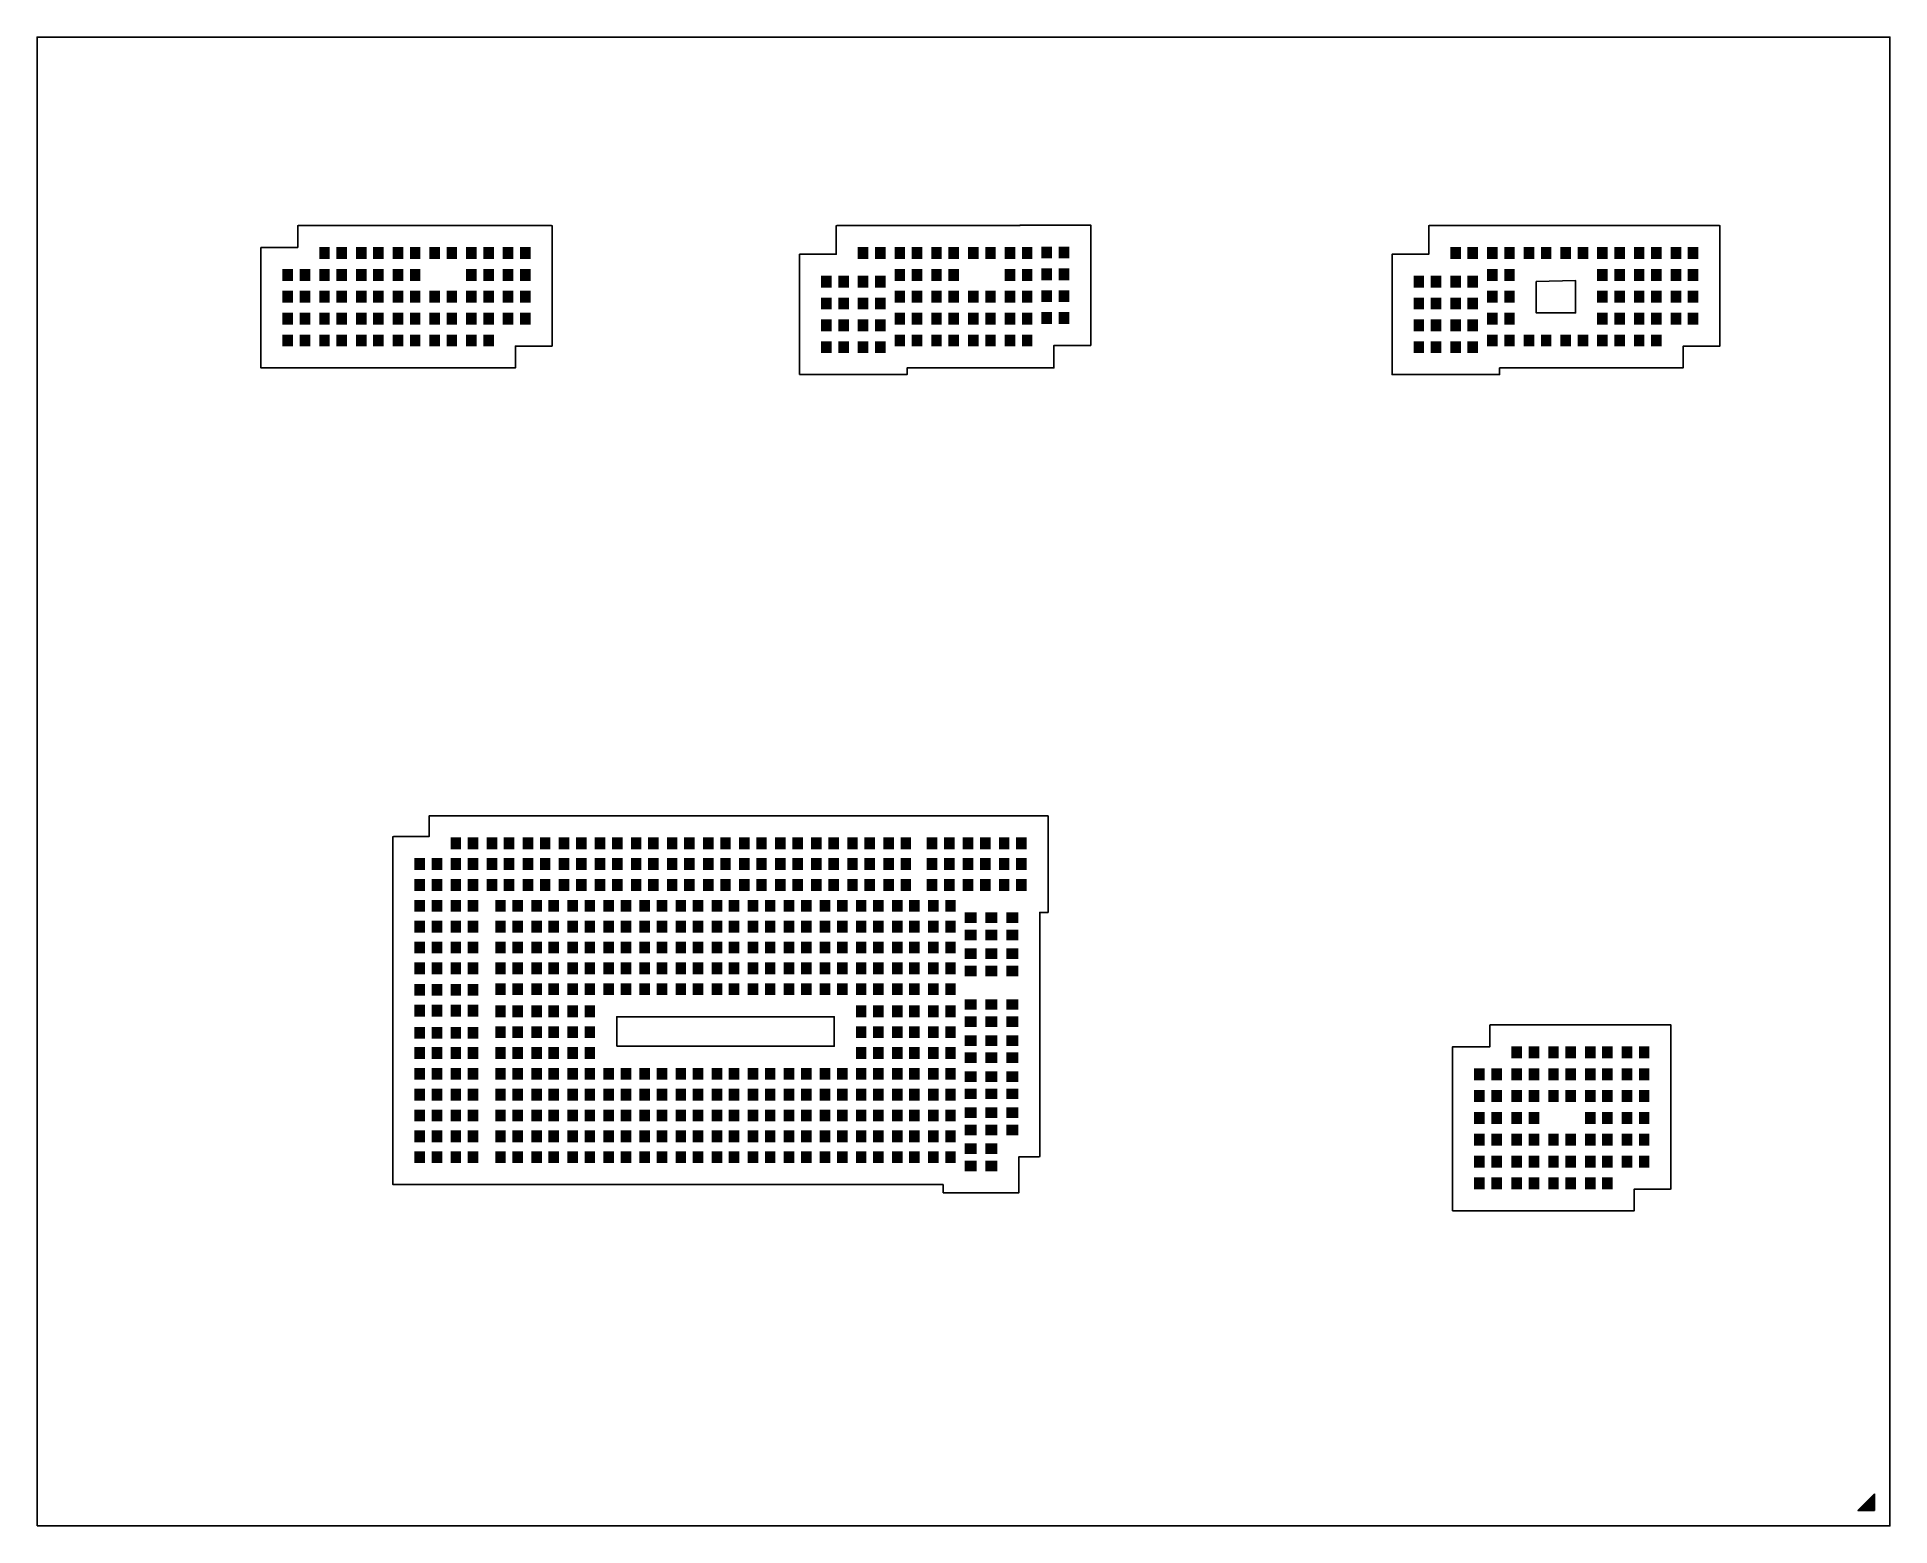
# Model space of a CAD drawing. Extents: x -28000 to 28000, y -22500 to 22500.
import ezdxf

# ---------------------------------------------------------------- set-up
doc = ezdxf.new("R2010")
doc.units = 0
doc.header["$MEASUREMENT"] = 0
doc.layers.get('0').update_dxf_attribs({"linetype": 'CONTINUOUS'})
doc.layers.add('PKG_OUTLINE', color=31, linetype='CONTINUOUS')
doc.layers.add('SOLDERMASK_PADS_BTM', color=12, linetype='CONTINUOUS')

msp = doc.modelspace()

# ---------------------------------------------------------------- hatches: boundary and pattern name
at = {"layer": 'SOLDERMASK_PADS_BTM'}
msp.add_hatch(color=256, dxfattribs=at).paths.add_polyline_path([(27530, -21530), (27530, -22030), (27030, -22030)], flags=0)

# ---------------------------------------------------------------- linework, layer by layer
for points in [[(-16769, 12500), (-17359, 12500), (-17879, 12500), (-17879, 12500), (-18469, 12500), (-18989, 12500), (-18989, 12500), (-19579, 12500), (-20099, 12500), (-20099, 12500), (-20689, 12500), (-21209, 12500), (-21232, 12501), (-21233, 12525), (-21233, 13185), (-21233, 13845), (-21233, 14136), (-21233, 14505), (-21233, 14796), (-21233, 15456), (-21233, 16116), (-21232, 16139), (-21209, 16140), (-20689, 16140), (-20123, 16140), (-20123, 16776), (-20122, 16799), (-20099, 16800), (-19579, 16800), (-18528, 16800), (-18008, 16800), (-18008, 16800), (-17418, 16800), (-16898, 16800), (-16898, 16800), (-16308, 16800), (-15788, 16800), (-15788, 16800), (-15198, 16800), (-14678, 16800), (-14678, 16800), (-14088, 16800), (-13568, 16800), (-13568, 16800), (-12978, 16800), (-12458, 16800), (-12434, 16799), (-12433, 16776), (-12433, 16116), (-12433, 15456), (-12433, 15165), (-12433, 14796), (-12433, 14505), (-12433, 13845), (-12433, 13185), (-12434, 13161), (-12458, 13160), (-12978, 13160), (-13543, 13160), (-13543, 12525), (-13544, 12501), (-13568, 12500), (-14088, 12500), (-15139, 12500), (-15659, 12500), (-15659, 12500), (-16249, 12500), (-16769, 12500), (-16769, 12500)], [(-4954, 12299), (-4955, 12323), (-4955, 12983), (-4955, 13643), (-4955, 13934), (-4955, 14303), (-4955, 14594), (-4955, 15254), (-4955, 15914), (-4954, 15937), (-4930, 15938), (-4410, 15938), (-3845, 15938), (-3845, 16776), (-3844, 16799), (-3820, 16800), (-3300, 16800), (-2250, 16800), (-1730, 16800), (-1730, 16800), (-1140, 16800), (-620, 16800), (-620, 16800), (-30, 16800), (490, 16800), (490, 16800), (1080, 16800), (1600, 16800), (1600, 16800), (1705, 16800), (1706, 16817), (1730, 16818), (2250, 16818), (3300, 16818), (3820, 16818), (3844, 16817), (3845, 16794), (3845, 16134), (3845, 15474), (3845, 15183), (3845, 14814), (3845, 14523), (3845, 13863), (3845, 13203), (3844, 13179), (3820, 13178), (3300, 13178), (2735, 13178), (2735, 12525), (2734, 12501), (2710, 12500), (2190, 12500), (1140, 12500), (620, 12500), (620, 12500), (30, 12500), (-490, 12500), (-490, 12500), (-1080, 12500), (-1600, 12500), (-1600, 12500), (-1705, 12500), (-1705, 12323), (-1706, 12299), (-1730, 12298), (-2250, 12298), (-3300, 12298), (-3820, 12298), (-3820, 12298), (-4410, 12298), (-4930, 12298), (-4954, 12299)], [(14085, 12298), (13495, 12298), (12975, 12298), (12952, 12299), (12951, 12323), (12951, 12983), (12951, 13643), (12951, 13934), (12951, 14303), (12951, 14594), (12951, 15254), (12951, 15914), (12952, 15937), (12975, 15938), (13495, 15938), (14061, 15938), (14061, 16776), (14062, 16799), (14085, 16800), (14605, 16800), (15656, 16800), (16176, 16800), (16176, 16800), (16766, 16800), (17286, 16800), (17286, 16800), (17876, 16800), (18396, 16800), (18396, 16800), (18986, 16800), (19506, 16800), (19506, 16800), (20096, 16800), (20616, 16800), (20616, 16800), (21206, 16800), (21726, 16800), (21726, 16800), (22316, 16800), (22836, 16800), (22860, 16799), (22861, 16776), (22861, 16116), (22861, 15456), (22861, 15165), (22861, 14796), (22861, 14505), (22861, 13845), (22861, 13185), (22860, 13161), (22836, 13160), (22316, 13160), (21751, 13160), (21751, 12525), (21750, 12501), (21726, 12500), (21206, 12500), (20155, 12500), (19635, 12500), (19635, 12500), (19045, 12500), (18525, 12500), (18525, 12500), (17935, 12500), (17415, 12500), (17415, 12500), (16825, 12500), (16305, 12500), (16305, 12500), (16201, 12500), (16201, 12323), (16200, 12299), (16176, 12298), (15656, 12298), (14605, 12298), (14085, 12298), (14085, 12298)], [(17311, 15116), (18500, 15139), (18500, 14161), (17312, 14161), (17311, 15116)], [(-16700, -12185), (-17220, -12185), (-17243, -12184), (-17244, -12161), (-17244, -11531), (-17244, -10901), (-17244, -10550), (-17244, -10271), (-17244, -9920), (-17244, -9641), (-17244, -9290), (-17244, -9011), (-17244, -8660), (-17244, -8400), (-17244, -8400), (-17244, -7732), (-17244, -7102), (-17244, -6789), (-17244, -6121), (-17244, -5491), (-17244, -5491), (-17244, -5192), (-17244, -4841), (-17244, -4562), (-17244, -4211), (-17244, -3932), (-17244, -3581), (-17244, -3302), (-17244, -2951), (-17244, -2321), (-17244, -1691), (-17243, -1668), (-17220, -1667), (-16700, -1667), (-16154, -1667), (-16154, -1061), (-16153, -1038), (-16130, -1037), (-15610, -1037), (-15040, -1037), (-14559, -1037), (-14520, -1037), (-14039, -1037), (-13950, -1037), (-13469, -1037), (-13430, -1037), (-12949, -1037), (-12860, -1037), (-12379, -1037), (-12340, -1037), (-11859, -1037), (-11770, -1037), (-11289, -1037), (-11250, -1037), (-10769, -1037), (-10680, -1037), (-10199, -1037), (-10160, -1037), (-9679, -1037), (-9590, -1037), (-9109, -1037), (-9070, -1037), (-8589, -1037), (-8500, -1037), (-8019, -1037), (-7980, -1037), (-7499, -1037), (-7410, -1037), (-6929, -1037), (-6890, -1037), (-6409, -1037), (-6320, -1037), (-5839, -1037), (-5800, -1037), (-5319, -1037), (-5230, -1037), (-4749, -1037), (-4710, -1037), (-4229, -1037), (-4140, -1037), (-3659, -1037), (-3620, -1037), (-3139, -1037), (-3050, -1037), (-2569, -1037), (-2530, -1037), (-2049, -1037), (-1736, -1037), (-1479, -1037), (-1216, -1037), (-959, -1037), (-646, -1037), (-166, -1037), (-126, -1037), (354, -1037), (444, -1037), (924, -1037), (964, -1037), (1444, -1037), (2014, -1037), (2534, -1037), (2558, -1038), (2559, -1061), (2559, -1691), (2559, -2321), (2559, -2672), (2559, -3302), (2559, -3932), (2558, -3956), (2534, -3957), (2304, -3957), (2304, -4421), (2304, -4902), (2304, -4941), (2304, -5422), (2304, -5955), (2304, -5992), (2304, -6475), (2304, -6512), (2304, -7045), (2304, -7526), (2304, -7565), (2304, -8046), (2304, -8135), (2304, -8616), (2304, -8655), (2304, -9136), (2304, -9225), (2304, -9706), (2304, -9745), (2304, -10226), (2304, -10796), (2304, -11316), (2303, -11339), (2280, -11340), (1674, -11340), (1674, -11886), (1674, -12406), (1673, -12429), (1650, -12430), (1020, -12430), (39, -12430), (-591, -12430), (-614, -12429), (-616, -12406), (-616, -12185), (-698, -12185), (-1179, -12185), (-1218, -12185), (-1699, -12185), (-1788, -12185), (-2269, -12185), (-2308, -12185), (-2789, -12185), (-2878, -12185), (-3359, -12185), (-3398, -12185), (-3879, -12185), (-3968, -12185), (-4449, -12185), (-4488, -12185), (-4969, -12185), (-5058, -12185), (-5539, -12185), (-5578, -12185), (-6059, -12185), (-6148, -12185), (-6629, -12185), (-6668, -12185), (-7149, -12185), (-7238, -12185), (-7719, -12185), (-7758, -12185), (-8239, -12185), (-8328, -12185), (-8809, -12185), (-8848, -12185), (-9329, -12185), (-9418, -12185), (-9899, -12185), (-9938, -12185), (-10419, -12185), (-10508, -12185), (-10989, -12185), (-11028, -12185), (-11509, -12185), (-11598, -12185), (-12079, -12185), (-12118, -12185), (-12599, -12185), (-12688, -12185), (-13169, -12185), (-13208, -12185), (-13689, -12185), (-14039, -12185), (-14259, -12185), (-14559, -12185), (-14779, -12185), (-15129, -12185), (-15610, -12185), (-15649, -12185), (-16130, -12185), (-16700, -12185)], [(-10482, -8004), (-10482, -7108), (-3904, -7108), (-3904, -8004), (-10482, -8004)], [(16457, -12977), (16378, -12977), (15937, -12977), (15327, -12977), (14807, -12977), (14783, -12976), (14782, -12952), (14782, -12292), (14782, -11632), (14782, -11341), (14782, -10972), (14782, -10682), (14782, -10312), (14782, -10022), (14782, -9652), (14782, -9362), (14782, -8702), (14782, -8042), (14783, -8018), (14807, -8017), (15327, -8017), (15912, -8017), (15912, -7382), (15913, -7358), (15937, -7357), (16457, -7357), (17047, -7357), (17508, -7357), (17567, -7357), (18028, -7357), (18618, -7357), (19138, -7357), (19138, -7357), (19728, -7357), (20248, -7357), (20248, -7357), (20838, -7357), (21358, -7357), (21381, -7358), (21382, -7382), (21382, -8042), (21382, -8702), (21382, -8992), (21382, -9362), (21382, -9652), (21382, -10022), (21382, -10312), (21382, -10682), (21382, -10972), (21382, -11632), (21382, -12292), (21381, -12316), (21358, -12317), (20838, -12317), (20272, -12317), (20272, -12952), (20271, -12976), (20248, -12977), (19728, -12977), (18677, -12977), (18157, -12977), (18157, -12977), (18028, -12977), (17567, -12977), (17508, -12977), (17047, -12977), (16898, -12977), (16457, -12977)]]:
    msp.add_lwpolyline(points)
at = {"layer": 'PKG_OUTLINE'}
msp.add_lwpolyline([(-28000, -22500), (-28000, 22500), (28000, 22500), (28000, -22500)], close=True, dxfattribs=at)
at = {"layer": 'SOLDERMASK_PADS_BTM'}
msp.add_lwpolyline([(27530, -21530), (27530, -22030), (27030, -22030)], close=True, dxfattribs=at)
for points in [[(-19473, 15790), (-19153, 15790), (-19473, 16150), (-19153, 16150)], [(-18953, 15790), (-18633, 15790), (-18953, 16150), (-18633, 16150)], [(-18363, 15790), (-18043, 15790), (-18363, 16150), (-18043, 16150)], [(-17843, 15790), (-17523, 15790), (-17843, 16150), (-17523, 16150)], [(-17253, 15790), (-16933, 15790), (-17253, 16150), (-16933, 16150)], [(-16733, 15790), (-16413, 15790), (-16733, 16150), (-16413, 16150)], [(-16143, 15790), (-15823, 15790), (-16143, 16150), (-15823, 16150)], [(-15623, 15790), (-15303, 15790), (-15623, 16150), (-15303, 16150)], [(-15033, 15790), (-14713, 15790), (-15033, 16150), (-14713, 16150)], [(-14513, 15790), (-14193, 15790), (-14513, 16150), (-14193, 16150)], [(-13923, 15790), (-13603, 15790), (-13923, 16150), (-13603, 16150)], [(-13403, 15790), (-13083, 15790), (-13403, 16150), (-13083, 16150)], [(-3195, 15790), (-2875, 15790), (-3195, 16150), (-2875, 16150)], [(-2675, 15790), (-2355, 15790), (-2675, 16150), (-2355, 16150)], [(-2085, 15790), (-1765, 15790), (-2085, 16150), (-1765, 16150)], [(-1565, 15790), (-1245, 15790), (-1565, 16150), (-1245, 16150)], [(-975, 15790), (-655, 15790), (-975, 16150), (-655, 16150)], [(-455, 15790), (-135, 15790), (-455, 16150), (-135, 16150)], [(135, 15790), (455, 15790), (135, 16150), (455, 16150)], [(655, 15790), (975, 15790), (655, 16150), (975, 16150)], [(1245, 15790), (1565, 15790), (1245, 16150), (1565, 16150)], [(1765, 15790), (2085, 15790), (1765, 16150), (2085, 16150)], [(2355, 15808), (2675, 15808), (2355, 16168), (2675, 16168)], [(2875, 15808), (3195, 15808), (2875, 16168), (3195, 16168)], [(14711, 15790), (15031, 15790), (14711, 16150), (15031, 16150)], [(15231, 15790), (15551, 15790), (15231, 16150), (15551, 16150)], [(15821, 15790), (16141, 15790), (15821, 16150), (16141, 16150)], [(16341, 15790), (16661, 15790), (16341, 16150), (16661, 16150)], [(16931, 15790), (17251, 15790), (16931, 16150), (17251, 16150)], [(17451, 15790), (17771, 15790), (17451, 16150), (17771, 16150)], [(18041, 15790), (18361, 15790), (18041, 16150), (18361, 16150)], [(18561, 15790), (18881, 15790), (18561, 16150), (18881, 16150)], [(19151, 15790), (19471, 15790), (19151, 16150), (19471, 16150)], [(19671, 15790), (19991, 15790), (19671, 16150), (19991, 16150)], [(20261, 15790), (20581, 15790), (20261, 16150), (20581, 16150)], [(20781, 15790), (21101, 15790), (20781, 16150), (21101, 16150)], [(21371, 15790), (21691, 15790), (21371, 16150), (21691, 16150)], [(21891, 15790), (22211, 15790), (21891, 16150), (22211, 16150)], [(-20583, 15130), (-20263, 15130), (-20583, 15490), (-20263, 15490)], [(-20063, 15130), (-19743, 15130), (-20063, 15490), (-19743, 15490)], [(-19473, 15130), (-19153, 15130), (-19473, 15490), (-19153, 15490)], [(-18953, 15130), (-18633, 15130), (-18953, 15490), (-18633, 15490)], [(-18363, 15130), (-18043, 15130), (-18363, 15490), (-18043, 15490)], [(-17843, 15130), (-17523, 15130), (-17843, 15490), (-17523, 15490)], [(-17253, 15130), (-16933, 15130), (-17253, 15490), (-16933, 15490)], [(-16733, 15130), (-16413, 15130), (-16733, 15490), (-16413, 15490)], [(-15033, 15130), (-14713, 15130), (-15033, 15490), (-14713, 15490)], [(-14513, 15130), (-14193, 15130), (-14513, 15490), (-14193, 15490)], [(-13923, 15130), (-13603, 15130), (-13923, 15490), (-13603, 15490)], [(-13403, 15130), (-13083, 15130), (-13403, 15490), (-13083, 15490)], [(-4305, 14928), (-3985, 14928), (-4305, 15288), (-3985, 15288)], [(-3785, 14928), (-3465, 14928), (-3785, 15288), (-3465, 15288)], [(-3195, 14928), (-2875, 14928), (-3195, 15288), (-2875, 15288)], [(-2675, 14928), (-2355, 14928), (-2675, 15288), (-2355, 15288)], [(-2085, 15130), (-1765, 15130), (-2085, 15490), (-1765, 15490)], [(-1565, 15130), (-1245, 15130), (-1565, 15490), (-1245, 15490)], [(-975, 15130), (-655, 15130), (-975, 15490), (-655, 15490)], [(-455, 15130), (-135, 15130), (-455, 15490), (-135, 15490)], [(1245, 15130), (1565, 15130), (1245, 15490), (1565, 15490)], [(1765, 15130), (2085, 15130), (1765, 15490), (2085, 15490)], [(2355, 15148), (2675, 15148), (2355, 15508), (2675, 15508)], [(2875, 15148), (3195, 15148), (2875, 15508), (3195, 15508)], [(13601, 14928), (13921, 14928), (13601, 15288), (13921, 15288)], [(14121, 14928), (14441, 14928), (14121, 15288), (14441, 15288)], [(14711, 14928), (15031, 14928), (14711, 15288), (15031, 15288)], [(15231, 14928), (15551, 14928), (15231, 15288), (15551, 15288)], [(15821, 15130), (16141, 15130), (15821, 15490), (16141, 15490)], [(16341, 15130), (16661, 15130), (16341, 15490), (16661, 15490)], [(19151, 15130), (19471, 15130), (19151, 15490), (19471, 15490)], [(19671, 15130), (19991, 15130), (19671, 15490), (19991, 15490)], [(20261, 15130), (20581, 15130), (20261, 15490), (20581, 15490)], [(20781, 15130), (21101, 15130), (20781, 15490), (21101, 15490)], [(21371, 15130), (21691, 15130), (21371, 15490), (21691, 15490)], [(21891, 15130), (22211, 15130), (21891, 15490), (22211, 15490)], [(-20583, 14470), (-20263, 14470), (-20583, 14830), (-20263, 14830)], [(-20063, 14470), (-19743, 14470), (-20063, 14830), (-19743, 14830)], [(-19473, 14470), (-19153, 14470), (-19473, 14830), (-19153, 14830)], [(-18953, 14470), (-18633, 14470), (-18953, 14830), (-18633, 14830)], [(-18363, 14470), (-18043, 14470), (-18363, 14830), (-18043, 14830)], [(-17843, 14470), (-17523, 14470), (-17843, 14830), (-17523, 14830)], [(-17253, 14470), (-16933, 14470), (-17253, 14830), (-16933, 14830)], [(-16733, 14470), (-16413, 14470), (-16733, 14830), (-16413, 14830)], [(-16143, 14470), (-15823, 14470), (-16143, 14830), (-15823, 14830)], [(-15623, 14470), (-15303, 14470), (-15623, 14830), (-15303, 14830)], [(-15033, 14470), (-14713, 14470), (-15033, 14830), (-14713, 14830)], [(-14513, 14470), (-14193, 14470), (-14513, 14830), (-14193, 14830)], [(-13923, 14470), (-13603, 14470), (-13923, 14830), (-13603, 14830)], [(-13403, 14470), (-13083, 14470), (-13403, 14830), (-13083, 14830)], [(-4305, 14268), (-3985, 14268), (-4305, 14628), (-3985, 14628)], [(-3785, 14268), (-3465, 14268), (-3785, 14628), (-3465, 14628)], [(-3195, 14268), (-2875, 14268), (-3195, 14628), (-2875, 14628)], [(-2675, 14268), (-2355, 14268), (-2675, 14628), (-2355, 14628)], [(-2085, 14470), (-1765, 14470), (-2085, 14830), (-1765, 14830)], [(-1565, 14470), (-1245, 14470), (-1565, 14830), (-1245, 14830)], [(-975, 14470), (-655, 14470), (-975, 14830), (-655, 14830)], [(-455, 14470), (-135, 14470), (-455, 14830), (-135, 14830)], [(135, 14470), (455, 14470), (135, 14830), (455, 14830)], [(655, 14470), (975, 14470), (655, 14830), (975, 14830)], [(1245, 14470), (1565, 14470), (1245, 14830), (1565, 14830)], [(1765, 14470), (2085, 14470), (1765, 14830), (2085, 14830)], [(2355, 14488), (2675, 14488), (2355, 14848), (2675, 14848)], [(2875, 14488), (3195, 14488), (2875, 14848), (3195, 14848)], [(13601, 14268), (13921, 14268), (13601, 14628), (13921, 14628)], [(14121, 14268), (14441, 14268), (14121, 14628), (14441, 14628)], [(14711, 14268), (15031, 14268), (14711, 14628), (15031, 14628)], [(15231, 14268), (15551, 14268), (15231, 14628), (15551, 14628)], [(15821, 14470), (16141, 14470), (15821, 14830), (16141, 14830)], [(16341, 14470), (16661, 14470), (16341, 14830), (16661, 14830)], [(19151, 14470), (19471, 14470), (19151, 14830), (19471, 14830)], [(19671, 14470), (19991, 14470), (19671, 14830), (19991, 14830)], [(20261, 14470), (20581, 14470), (20261, 14830), (20581, 14830)], [(20781, 14470), (21101, 14470), (20781, 14830), (21101, 14830)], [(21371, 14470), (21691, 14470), (21371, 14830), (21691, 14830)], [(21891, 14470), (22211, 14470), (21891, 14830), (22211, 14830)], [(-20583, 13810), (-20263, 13810), (-20583, 14170), (-20263, 14170)], [(-20063, 13810), (-19743, 13810), (-20063, 14170), (-19743, 14170)], [(-19473, 13810), (-19153, 13810), (-19473, 14170), (-19153, 14170)], [(-18953, 13810), (-18633, 13810), (-18953, 14170), (-18633, 14170)], [(-18363, 13810), (-18043, 13810), (-18363, 14170), (-18043, 14170)], [(-17843, 13810), (-17523, 13810), (-17843, 14170), (-17523, 14170)], [(-17253, 13810), (-16933, 13810), (-17253, 14170), (-16933, 14170)], [(-16733, 13810), (-16413, 13810), (-16733, 14170), (-16413, 14170)], [(-16143, 13810), (-15823, 13810), (-16143, 14170), (-15823, 14170)], [(-15623, 13810), (-15303, 13810), (-15623, 14170), (-15303, 14170)], [(-15033, 13810), (-14713, 13810), (-15033, 14170), (-14713, 14170)], [(-14513, 13810), (-14193, 13810), (-14513, 14170), (-14193, 14170)], [(-13923, 13810), (-13603, 13810), (-13923, 14170), (-13603, 14170)], [(-13403, 13810), (-13083, 13810), (-13403, 14170), (-13083, 14170)], [(-2085, 13810), (-1765, 13810), (-2085, 14170), (-1765, 14170)], [(-1565, 13810), (-1245, 13810), (-1565, 14170), (-1245, 14170)], [(-975, 13810), (-655, 13810), (-975, 14170), (-655, 14170)], [(-455, 13810), (-135, 13810), (-455, 14170), (-135, 14170)], [(135, 13810), (455, 13810), (135, 14170), (455, 14170)], [(655, 13810), (975, 13810), (655, 14170), (975, 14170)], [(1245, 13810), (1565, 13810), (1245, 14170), (1565, 14170)], [(1765, 13810), (2085, 13810), (1765, 14170), (2085, 14170)], [(2355, 13828), (2675, 13828), (2355, 14188), (2675, 14188)], [(2875, 13828), (3195, 13828), (2875, 14188), (3195, 14188)], [(15821, 13810), (16141, 13810), (15821, 14170), (16141, 14170)], [(16341, 13810), (16661, 13810), (16341, 14170), (16661, 14170)], [(19151, 13810), (19471, 13810), (19151, 14170), (19471, 14170)], [(19671, 13810), (19991, 13810), (19671, 14170), (19991, 14170)], [(20261, 13810), (20581, 13810), (20261, 14170), (20581, 14170)], [(20781, 13810), (21101, 13810), (20781, 14170), (21101, 14170)], [(21371, 13810), (21691, 13810), (21371, 14170), (21691, 14170)], [(21891, 13810), (22211, 13810), (21891, 14170), (22211, 14170)], [(-20583, 13150), (-20263, 13150), (-20583, 13510), (-20263, 13510)], [(-20063, 13150), (-19743, 13150), (-20063, 13510), (-19743, 13510)], [(-19473, 13150), (-19153, 13150), (-19473, 13510), (-19153, 13510)], [(-18953, 13150), (-18633, 13150), (-18953, 13510), (-18633, 13510)], [(-18363, 13150), (-18043, 13150), (-18363, 13510), (-18043, 13510)], [(-17843, 13150), (-17523, 13150), (-17843, 13510), (-17523, 13510)], [(-17253, 13150), (-16933, 13150), (-17253, 13510), (-16933, 13510)], [(-16733, 13150), (-16413, 13150), (-16733, 13510), (-16413, 13510)], [(-16143, 13150), (-15823, 13150), (-16143, 13510), (-15823, 13510)], [(-15623, 13150), (-15303, 13150), (-15623, 13510), (-15303, 13510)], [(-15033, 13150), (-14713, 13150), (-15033, 13510), (-14713, 13510)], [(-14513, 13150), (-14193, 13150), (-14513, 13510), (-14193, 13510)], [(-4305, 13608), (-3985, 13608), (-4305, 13968), (-3985, 13968)], [(-3785, 13608), (-3465, 13608), (-3785, 13968), (-3465, 13968)], [(-3195, 13608), (-2875, 13608), (-3195, 13968), (-2875, 13968)], [(-2675, 13608), (-2355, 13608), (-2675, 13968), (-2355, 13968)], [(-2085, 13150), (-1765, 13150), (-2085, 13510), (-1765, 13510)], [(-1565, 13150), (-1245, 13150), (-1565, 13510), (-1245, 13510)], [(-975, 13150), (-655, 13150), (-975, 13510), (-655, 13510)], [(-455, 13150), (-135, 13150), (-455, 13510), (-135, 13510)], [(135, 13150), (455, 13150), (135, 13510), (455, 13510)], [(655, 13150), (975, 13150), (655, 13510), (975, 13510)], [(1245, 13150), (1565, 13150), (1245, 13510), (1565, 13510)], [(1765, 13150), (2085, 13150), (1765, 13510), (2085, 13510)], [(13601, 13608), (13921, 13608), (13601, 13968), (13921, 13968)], [(14121, 13608), (14441, 13608), (14121, 13968), (14441, 13968)], [(14711, 13608), (15031, 13608), (14711, 13968), (15031, 13968)], [(15231, 13608), (15551, 13608), (15231, 13968), (15551, 13968)], [(15821, 13150), (16141, 13150), (15821, 13510), (16141, 13510)], [(16341, 13150), (16661, 13150), (16341, 13510), (16661, 13510)], [(16931, 13150), (17251, 13150), (16931, 13510), (17251, 13510)], [(17451, 13150), (17771, 13150), (17451, 13510), (17771, 13510)], [(18041, 13150), (18361, 13150), (18041, 13510), (18361, 13510)], [(18561, 13150), (18881, 13150), (18561, 13510), (18881, 13510)], [(19151, 13150), (19471, 13150), (19151, 13510), (19471, 13510)], [(19671, 13150), (19991, 13150), (19671, 13510), (19991, 13510)], [(20261, 13150), (20581, 13150), (20261, 13510), (20581, 13510)], [(20781, 13150), (21101, 13150), (20781, 13510), (21101, 13510)], [(-4305, 12948), (-3985, 12948), (-4305, 13308), (-3985, 13308)], [(-3785, 12948), (-3465, 12948), (-3785, 13308), (-3465, 13308)], [(-3195, 12948), (-2875, 12948), (-3195, 13308), (-2875, 13308)], [(-2675, 12948), (-2355, 12948), (-2675, 13308), (-2355, 13308)], [(13601, 12948), (13921, 12948), (13601, 13308), (13921, 13308)], [(14121, 12948), (14441, 12948), (14121, 13308), (14441, 13308)], [(14711, 12948), (15031, 12948), (14711, 13308), (15031, 13308)], [(15231, 12948), (15551, 12948), (15231, 13308), (15551, 13308)], [(-15504, -2047), (-15184, -2047), (-15504, -1687), (-15184, -1687)], [(-14984, -2047), (-14664, -2047), (-14984, -1687), (-14664, -1687)], [(-14414, -2047), (-14094, -2047), (-14414, -1687), (-14094, -1687)], [(-13894, -2047), (-13574, -2047), (-13894, -1687), (-13574, -1687)], [(-13324, -2047), (-13004, -2047), (-13324, -1687), (-13004, -1687)], [(-12804, -2047), (-12484, -2047), (-12804, -1687), (-12484, -1687)], [(-12234, -2047), (-11914, -2047), (-12234, -1687), (-11914, -1687)], [(-11714, -2047), (-11394, -2047), (-11714, -1687), (-11394, -1687)], [(-11144, -2047), (-10824, -2047), (-11144, -1687), (-10824, -1687)], [(-10624, -2047), (-10304, -2047), (-10624, -1687), (-10304, -1687)], [(-10054, -2047), (-9734, -2047), (-10054, -1687), (-9734, -1687)], [(-9534, -2047), (-9214, -2047), (-9534, -1687), (-9214, -1687)], [(-8964, -2047), (-8644, -2047), (-8964, -1687), (-8644, -1687)], [(-8444, -2047), (-8124, -2047), (-8444, -1687), (-8124, -1687)], [(-7874, -2047), (-7554, -2047), (-7874, -1687), (-7554, -1687)], [(-7354, -2047), (-7034, -2047), (-7354, -1687), (-7034, -1687)], [(-6784, -2047), (-6464, -2047), (-6784, -1687), (-6464, -1687)], [(-6264, -2047), (-5944, -2047), (-6264, -1687), (-5944, -1687)], [(-5694, -2047), (-5374, -2047), (-5694, -1687), (-5374, -1687)], [(-5174, -2047), (-4854, -2047), (-5174, -1687), (-4854, -1687)], [(-4604, -2047), (-4284, -2047), (-4604, -1687), (-4284, -1687)], [(-4084, -2047), (-3764, -2047), (-4084, -1687), (-3764, -1687)], [(-3514, -2047), (-3194, -2047), (-3514, -1687), (-3194, -1687)], [(-2994, -2047), (-2674, -2047), (-2994, -1687), (-2674, -1687)], [(-2424, -2047), (-2104, -2047), (-2424, -1687), (-2104, -1687)], [(-1904, -2047), (-1584, -2047), (-1904, -1687), (-1584, -1687)], [(-1111, -2047), (-791, -2047), (-1111, -1687), (-791, -1687)], [(-591, -2047), (-271, -2047), (-591, -1687), (-271, -1687)], [(-21, -2047), (299, -2047), (-21, -1687), (299, -1687)], [(499, -2047), (819, -2047), (499, -1687), (819, -1687)], [(1069, -2047), (1389, -2047), (1069, -1687), (1389, -1687)], [(1589, -2047), (1909, -2047), (1589, -1687), (1909, -1687)], [(-16594, -2677), (-16274, -2677), (-16594, -2317), (-16274, -2317)], [(-16074, -2677), (-15754, -2677), (-16074, -2317), (-15754, -2317)], [(-15504, -2677), (-15184, -2677), (-15504, -2317), (-15184, -2317)], [(-14984, -2677), (-14664, -2677), (-14984, -2317), (-14664, -2317)], [(-14414, -2677), (-14094, -2677), (-14414, -2317), (-14094, -2317)], [(-13894, -2677), (-13574, -2677), (-13894, -2317), (-13574, -2317)], [(-13324, -2677), (-13004, -2677), (-13324, -2317), (-13004, -2317)], [(-12804, -2677), (-12484, -2677), (-12804, -2317), (-12484, -2317)], [(-12234, -2677), (-11914, -2677), (-12234, -2317), (-11914, -2317)], [(-11714, -2677), (-11394, -2677), (-11714, -2317), (-11394, -2317)], [(-11144, -2677), (-10824, -2677), (-11144, -2317), (-10824, -2317)], [(-10624, -2677), (-10304, -2677), (-10624, -2317), (-10304, -2317)], [(-10054, -2677), (-9734, -2677), (-10054, -2317), (-9734, -2317)], [(-9534, -2677), (-9214, -2677), (-9534, -2317), (-9214, -2317)], [(-8964, -2677), (-8644, -2677), (-8964, -2317), (-8644, -2317)], [(-8444, -2677), (-8124, -2677), (-8444, -2317), (-8124, -2317)], [(-7874, -2677), (-7554, -2677), (-7874, -2317), (-7554, -2317)], [(-7354, -2677), (-7034, -2677), (-7354, -2317), (-7034, -2317)], [(-6784, -2677), (-6464, -2677), (-6784, -2317), (-6464, -2317)], [(-6264, -2677), (-5944, -2677), (-6264, -2317), (-5944, -2317)], [(-5694, -2677), (-5374, -2677), (-5694, -2317), (-5374, -2317)], [(-5174, -2677), (-4854, -2677), (-5174, -2317), (-4854, -2317)], [(-4604, -2677), (-4284, -2677), (-4604, -2317), (-4284, -2317)], [(-4084, -2677), (-3764, -2677), (-4084, -2317), (-3764, -2317)], [(-3514, -2677), (-3194, -2677), (-3514, -2317), (-3194, -2317)], [(-2994, -2677), (-2674, -2677), (-2994, -2317), (-2674, -2317)], [(-2424, -2677), (-2104, -2677), (-2424, -2317), (-2104, -2317)], [(-1904, -2677), (-1584, -2677), (-1904, -2317), (-1584, -2317)], [(-1111, -2677), (-791, -2677), (-1111, -2317), (-791, -2317)], [(-591, -2677), (-271, -2677), (-591, -2317), (-271, -2317)], [(-21, -2677), (299, -2677), (-21, -2317), (299, -2317)], [(499, -2677), (819, -2677), (499, -2317), (819, -2317)], [(1069, -2677), (1389, -2677), (1069, -2317), (1389, -2317)], [(1589, -2677), (1909, -2677), (1589, -2317), (1909, -2317)], [(-16594, -3307), (-16274, -3307), (-16594, -2947), (-16274, -2947)], [(-16074, -3307), (-15754, -3307), (-16074, -2947), (-15754, -2947)], [(-15504, -3307), (-15184, -3307), (-15504, -2947), (-15184, -2947)], [(-14984, -3307), (-14664, -3307), (-14984, -2947), (-14664, -2947)], [(-14414, -3307), (-14094, -3307), (-14414, -2947), (-14094, -2947)], [(-13894, -3307), (-13574, -3307), (-13894, -2947), (-13574, -2947)], [(-13324, -3307), (-13004, -3307), (-13324, -2947), (-13004, -2947)], [(-12804, -3307), (-12484, -3307), (-12804, -2947), (-12484, -2947)], [(-12234, -3307), (-11914, -3307), (-12234, -2947), (-11914, -2947)], [(-11714, -3307), (-11394, -3307), (-11714, -2947), (-11394, -2947)], [(-11144, -3307), (-10824, -3307), (-11144, -2947), (-10824, -2947)], [(-10624, -3307), (-10304, -3307), (-10624, -2947), (-10304, -2947)], [(-10054, -3307), (-9734, -3307), (-10054, -2947), (-9734, -2947)], [(-9534, -3307), (-9214, -3307), (-9534, -2947), (-9214, -2947)], [(-8964, -3307), (-8644, -3307), (-8964, -2947), (-8644, -2947)], [(-8444, -3307), (-8124, -3307), (-8444, -2947), (-8124, -2947)], [(-7874, -3307), (-7554, -3307), (-7874, -2947), (-7554, -2947)], [(-7354, -3307), (-7034, -3307), (-7354, -2947), (-7034, -2947)], [(-6784, -3307), (-6464, -3307), (-6784, -2947), (-6464, -2947)], [(-6264, -3307), (-5944, -3307), (-6264, -2947), (-5944, -2947)], [(-5694, -3307), (-5374, -3307), (-5694, -2947), (-5374, -2947)], [(-5174, -3307), (-4854, -3307), (-5174, -2947), (-4854, -2947)], [(-4604, -3307), (-4284, -3307), (-4604, -2947), (-4284, -2947)], [(-4084, -3307), (-3764, -3307), (-4084, -2947), (-3764, -2947)], [(-3514, -3307), (-3194, -3307), (-3514, -2947), (-3194, -2947)], [(-2994, -3307), (-2674, -3307), (-2994, -2947), (-2674, -2947)], [(-2424, -3307), (-2104, -3307), (-2424, -2947), (-2104, -2947)], [(-1904, -3307), (-1584, -3307), (-1904, -2947), (-1584, -2947)], [(-1111, -3307), (-791, -3307), (-1111, -2947), (-791, -2947)], [(-591, -3307), (-271, -3307), (-591, -2947), (-271, -2947)], [(-21, -3307), (299, -3307), (-21, -2947), (299, -2947)], [(499, -3307), (819, -3307), (499, -2947), (819, -2947)], [(1069, -3307), (1389, -3307), (1069, -2947), (1389, -2947)], [(1589, -3307), (1909, -3307), (1589, -2947), (1909, -2947)], [(-16594, -3937), (-16274, -3937), (-16594, -3577), (-16274, -3577)], [(-16074, -3937), (-15754, -3937), (-16074, -3577), (-15754, -3577)], [(-15504, -3937), (-15184, -3937), (-15504, -3577), (-15184, -3577)], [(-14984, -3937), (-14664, -3937), (-14984, -3577), (-14664, -3577)], [(-14153, -3937), (-13833, -3937), (-14153, -3577), (-13833, -3577)], [(-13633, -3937), (-13313, -3937), (-13633, -3577), (-13313, -3577)], [(-13063, -3937), (-12743, -3937), (-13063, -3577), (-12743, -3577)], [(-12543, -3937), (-12223, -3937), (-12543, -3577), (-12223, -3577)], [(-11973, -3937), (-11653, -3937), (-11973, -3577), (-11653, -3577)], [(-11453, -3937), (-11133, -3937), (-11453, -3577), (-11133, -3577)], [(-10883, -3937), (-10563, -3937), (-10883, -3577), (-10563, -3577)], [(-10363, -3937), (-10043, -3937), (-10363, -3577), (-10043, -3577)], [(-9793, -3937), (-9473, -3937), (-9793, -3577), (-9473, -3577)], [(-9273, -3937), (-8953, -3937), (-9273, -3577), (-8953, -3577)], [(-8703, -3937), (-8383, -3937), (-8703, -3577), (-8383, -3577)], [(-8183, -3937), (-7863, -3937), (-8183, -3577), (-7863, -3577)], [(-7613, -3937), (-7293, -3937), (-7613, -3577), (-7293, -3577)], [(-7093, -3937), (-6773, -3937), (-7093, -3577), (-6773, -3577)], [(-6523, -3937), (-6203, -3937), (-6523, -3577), (-6203, -3577)], [(-6003, -3937), (-5683, -3937), (-6003, -3577), (-5683, -3577)], [(-5433, -3937), (-5113, -3937), (-5433, -3577), (-5113, -3577)], [(-4913, -3937), (-4593, -3937), (-4913, -3577), (-4593, -3577)], [(-4343, -3937), (-4023, -3937), (-4343, -3577), (-4023, -3577)], [(-3823, -3937), (-3503, -3937), (-3823, -3577), (-3503, -3577)], [(-3253, -3937), (-2933, -3937), (-3253, -3577), (-2933, -3577)], [(-2733, -3937), (-2413, -3937), (-2733, -3577), (-2413, -3577)], [(-2163, -3937), (-1843, -3937), (-2163, -3577), (-1843, -3577)], [(-1643, -3937), (-1323, -3937), (-1643, -3577), (-1323, -3577)], [(-1073, -3937), (-753, -3937), (-1073, -3577), (-753, -3577)], [(-553, -3937), (-233, -3937), (-553, -3577), (-233, -3577)], [(-16594, -4567), (-16274, -4567), (-16594, -4207), (-16274, -4207)], [(-16074, -4567), (-15754, -4567), (-16074, -4207), (-15754, -4207)], [(-15504, -4567), (-15184, -4567), (-15504, -4207), (-15184, -4207)], [(-14984, -4567), (-14664, -4567), (-14984, -4207), (-14664, -4207)], [(-14153, -4567), (-13833, -4567), (-14153, -4207), (-13833, -4207)], [(-13633, -4567), (-13313, -4567), (-13633, -4207), (-13313, -4207)], [(-13063, -4567), (-12743, -4567), (-13063, -4207), (-12743, -4207)], [(-12543, -4567), (-12223, -4567), (-12543, -4207), (-12223, -4207)], [(-11973, -4567), (-11653, -4567), (-11973, -4207), (-11653, -4207)], [(-11453, -4567), (-11133, -4567), (-11453, -4207), (-11133, -4207)], [(-10883, -4567), (-10563, -4567), (-10883, -4207), (-10563, -4207)], [(-10363, -4567), (-10043, -4567), (-10363, -4207), (-10043, -4207)], [(-9793, -4567), (-9473, -4567), (-9793, -4207), (-9473, -4207)], [(-9273, -4567), (-8953, -4567), (-9273, -4207), (-8953, -4207)], [(-8703, -4567), (-8383, -4567), (-8703, -4207), (-8383, -4207)], [(-8183, -4567), (-7863, -4567), (-8183, -4207), (-7863, -4207)], [(-7613, -4567), (-7293, -4567), (-7613, -4207), (-7293, -4207)], [(-7093, -4567), (-6773, -4567), (-7093, -4207), (-6773, -4207)], [(-6523, -4567), (-6203, -4567), (-6523, -4207), (-6203, -4207)], [(-6003, -4567), (-5683, -4567), (-6003, -4207), (-5683, -4207)], [(-5433, -4567), (-5113, -4567), (-5433, -4207), (-5113, -4207)], [(-4913, -4567), (-4593, -4567), (-4913, -4207), (-4593, -4207)], [(-4343, -4567), (-4023, -4567), (-4343, -4207), (-4023, -4207)], [(-3823, -4567), (-3503, -4567), (-3823, -4207), (-3503, -4207)], [(-3253, -4567), (-2933, -4567), (-3253, -4207), (-2933, -4207)], [(-2733, -4567), (-2413, -4567), (-2733, -4207), (-2413, -4207)], [(-2163, -4567), (-1843, -4567), (-2163, -4207), (-1843, -4207)], [(-1643, -4567), (-1323, -4567), (-1643, -4207), (-1323, -4207)], [(-1073, -4567), (-753, -4567), (-1073, -4207), (-753, -4207)], [(-553, -4567), (-233, -4567), (-553, -4207), (-233, -4207)], [(34, -4276), (394, -4276), (34, -3956), (394, -3956)], [(34, -4796), (394, -4796), (34, -4476), (394, -4476)], [(664, -4276), (1024, -4276), (664, -3956), (1024, -3956)], [(664, -4796), (1024, -4796), (664, -4476), (1024, -4476)], [(1294, -4276), (1654, -4276), (1294, -3956), (1654, -3956)], [(1294, -4796), (1654, -4796), (1294, -4476), (1654, -4476)], [(-16594, -5197), (-16274, -5197), (-16594, -4837), (-16274, -4837)], [(-16074, -5197), (-15754, -5197), (-16074, -4837), (-15754, -4837)], [(-15504, -5197), (-15184, -5197), (-15504, -4837), (-15184, -4837)], [(-14984, -5197), (-14664, -5197), (-14984, -4837), (-14664, -4837)], [(-14153, -5197), (-13833, -5197), (-14153, -4837), (-13833, -4837)], [(-13633, -5197), (-13313, -5197), (-13633, -4837), (-13313, -4837)], [(-13063, -5197), (-12743, -5197), (-13063, -4837), (-12743, -4837)], [(-12543, -5197), (-12223, -5197), (-12543, -4837), (-12223, -4837)], [(-11973, -5197), (-11653, -5197), (-11973, -4837), (-11653, -4837)], [(-11453, -5197), (-11133, -5197), (-11453, -4837), (-11133, -4837)], [(-10883, -5197), (-10563, -5197), (-10883, -4837), (-10563, -4837)], [(-10363, -5197), (-10043, -5197), (-10363, -4837), (-10043, -4837)], [(-9793, -5197), (-9473, -5197), (-9793, -4837), (-9473, -4837)], [(-9273, -5197), (-8953, -5197), (-9273, -4837), (-8953, -4837)], [(-8703, -5197), (-8383, -5197), (-8703, -4837), (-8383, -4837)], [(-8183, -5197), (-7863, -5197), (-8183, -4837), (-7863, -4837)], [(-7613, -5197), (-7293, -5197), (-7613, -4837), (-7293, -4837)], [(-7093, -5197), (-6773, -5197), (-7093, -4837), (-6773, -4837)], [(-6523, -5197), (-6203, -5197), (-6523, -4837), (-6203, -4837)], [(-6003, -5197), (-5683, -5197), (-6003, -4837), (-5683, -4837)], [(-5433, -5197), (-5113, -5197), (-5433, -4837), (-5113, -4837)], [(-4913, -5197), (-4593, -5197), (-4913, -4837), (-4593, -4837)], [(-4343, -5197), (-4023, -5197), (-4343, -4837), (-4023, -4837)], [(-3823, -5197), (-3503, -5197), (-3823, -4837), (-3503, -4837)], [(-3253, -5197), (-2933, -5197), (-3253, -4837), (-2933, -4837)], [(-2733, -5197), (-2413, -5197), (-2733, -4837), (-2413, -4837)], [(-2163, -5197), (-1843, -5197), (-2163, -4837), (-1843, -4837)], [(-1643, -5197), (-1323, -5197), (-1643, -4837), (-1323, -4837)], [(-1073, -5197), (-753, -5197), (-1073, -4837), (-753, -4837)], [(-553, -5197), (-233, -5197), (-553, -4837), (-233, -4837)], [(-16594, -5827), (-16274, -5827), (-16594, -5467), (-16274, -5467)], [(-16074, -5827), (-15754, -5827), (-16074, -5467), (-15754, -5467)], [(-15504, -5827), (-15184, -5827), (-15504, -5467), (-15184, -5467)], [(-14984, -5827), (-14664, -5827), (-14984, -5467), (-14664, -5467)], [(-14153, -5827), (-13833, -5827), (-14153, -5467), (-13833, -5467)], [(-13633, -5827), (-13313, -5827), (-13633, -5467), (-13313, -5467)], [(-13063, -5827), (-12743, -5827), (-13063, -5467), (-12743, -5467)], [(-12543, -5827), (-12223, -5827), (-12543, -5467), (-12223, -5467)], [(-11973, -5827), (-11653, -5827), (-11973, -5467), (-11653, -5467)], [(-11453, -5827), (-11133, -5827), (-11453, -5467), (-11133, -5467)], [(-10883, -5827), (-10563, -5827), (-10883, -5467), (-10563, -5467)], [(-10363, -5827), (-10043, -5827), (-10363, -5467), (-10043, -5467)], [(-9793, -5827), (-9473, -5827), (-9793, -5467), (-9473, -5467)], [(-9273, -5827), (-8953, -5827), (-9273, -5467), (-8953, -5467)], [(-8703, -5827), (-8383, -5827), (-8703, -5467), (-8383, -5467)], [(-8183, -5827), (-7863, -5827), (-8183, -5467), (-7863, -5467)], [(-7613, -5827), (-7293, -5827), (-7613, -5467), (-7293, -5467)], [(-7093, -5827), (-6773, -5827), (-7093, -5467), (-6773, -5467)], [(-6523, -5827), (-6203, -5827), (-6523, -5467), (-6203, -5467)], [(-6003, -5827), (-5683, -5827), (-6003, -5467), (-5683, -5467)], [(-5433, -5827), (-5113, -5827), (-5433, -5467), (-5113, -5467)], [(-4913, -5827), (-4593, -5827), (-4913, -5467), (-4593, -5467)], [(-4343, -5827), (-4023, -5827), (-4343, -5467), (-4023, -5467)], [(-3823, -5827), (-3503, -5827), (-3823, -5467), (-3503, -5467)], [(-3253, -5827), (-2933, -5827), (-3253, -5467), (-2933, -5467)], [(-2733, -5827), (-2413, -5827), (-2733, -5467), (-2413, -5467)], [(-2163, -5827), (-1843, -5827), (-2163, -5467), (-1843, -5467)], [(-1643, -5827), (-1323, -5827), (-1643, -5467), (-1323, -5467)], [(-1073, -5827), (-753, -5827), (-1073, -5467), (-753, -5467)], [(-553, -5827), (-233, -5827), (-553, -5467), (-233, -5467)], [(34, -5366), (394, -5366), (34, -5046), (394, -5046)], [(34, -5886), (394, -5886), (34, -5566), (394, -5566)], [(664, -5366), (1024, -5366), (664, -5046), (1024, -5046)], [(664, -5886), (1024, -5886), (664, -5566), (1024, -5566)], [(1294, -5366), (1654, -5366), (1294, -5046), (1654, -5046)], [(1294, -5886), (1654, -5886), (1294, -5566), (1654, -5566)], [(-16594, -6476), (-16274, -6476), (-16594, -6116), (-16274, -6116)], [(-16074, -6476), (-15754, -6476), (-16074, -6116), (-15754, -6116)], [(-15504, -6476), (-15184, -6476), (-15504, -6116), (-15184, -6116)], [(-14984, -6476), (-14664, -6476), (-14984, -6116), (-14664, -6116)], [(-14153, -6457), (-13833, -6457), (-14153, -6097), (-13833, -6097)], [(-13633, -6457), (-13313, -6457), (-13633, -6097), (-13313, -6097)], [(-13063, -6457), (-12743, -6457), (-13063, -6097), (-12743, -6097)], [(-12543, -6457), (-12223, -6457), (-12543, -6097), (-12223, -6097)], [(-11973, -6457), (-11653, -6457), (-11973, -6097), (-11653, -6097)], [(-11453, -6457), (-11133, -6457), (-11453, -6097), (-11133, -6097)], [(-10883, -6457), (-10563, -6457), (-10883, -6097), (-10563, -6097)], [(-10363, -6457), (-10043, -6457), (-10363, -6097), (-10043, -6097)], [(-9793, -6457), (-9473, -6457), (-9793, -6097), (-9473, -6097)], [(-9273, -6457), (-8953, -6457), (-9273, -6097), (-8953, -6097)], [(-8703, -6457), (-8383, -6457), (-8703, -6097), (-8383, -6097)], [(-8183, -6457), (-7863, -6457), (-8183, -6097), (-7863, -6097)], [(-7613, -6457), (-7293, -6457), (-7613, -6097), (-7293, -6097)], [(-7093, -6457), (-6773, -6457), (-7093, -6097), (-6773, -6097)], [(-6523, -6457), (-6203, -6457), (-6523, -6097), (-6203, -6097)], [(-6003, -6457), (-5683, -6457), (-6003, -6097), (-5683, -6097)], [(-5433, -6457), (-5113, -6457), (-5433, -6097), (-5113, -6097)], [(-4913, -6457), (-4593, -6457), (-4913, -6097), (-4593, -6097)], [(-4343, -6457), (-4023, -6457), (-4343, -6097), (-4023, -6097)], [(-3823, -6457), (-3503, -6457), (-3823, -6097), (-3503, -6097)], [(-3253, -6457), (-2933, -6457), (-3253, -6097), (-2933, -6097)], [(-2733, -6457), (-2413, -6457), (-2733, -6097), (-2413, -6097)], [(-2163, -6457), (-1843, -6457), (-2163, -6097), (-1843, -6097)], [(-1643, -6457), (-1323, -6457), (-1643, -6097), (-1323, -6097)], [(-1073, -6457), (-753, -6457), (-1073, -6097), (-753, -6097)], [(-553, -6457), (-233, -6457), (-553, -6097), (-233, -6097)], [(34, -6900), (394, -6900), (34, -6580), (394, -6580)], [(664, -6900), (1024, -6900), (664, -6580), (1024, -6580)], [(1294, -6900), (1654, -6900), (1294, -6580), (1654, -6580)], [(-16594, -7106), (-16274, -7106), (-16594, -6746), (-16274, -6746)], [(-16074, -7106), (-15754, -7106), (-16074, -6746), (-15754, -6746)], [(-15504, -7106), (-15184, -7106), (-15504, -6746), (-15184, -6746)], [(-14984, -7106), (-14664, -7106), (-14984, -6746), (-14664, -6746)], [(-14153, -7125), (-13833, -7125), (-14153, -6765), (-13833, -6765)], [(-13633, -7125), (-13313, -7125), (-13633, -6765), (-13313, -6765)], [(-13063, -7125), (-12743, -7125), (-13063, -6765), (-12743, -6765)], [(-12543, -7125), (-12223, -7125), (-12543, -6765), (-12223, -6765)], [(-11973, -7125), (-11653, -7125), (-11973, -6765), (-11653, -6765)], [(-11453, -7125), (-11133, -7125), (-11453, -6765), (-11133, -6765)], [(-3253, -7125), (-2933, -7125), (-3253, -6765), (-2933, -6765)], [(-2733, -7125), (-2413, -7125), (-2733, -6765), (-2413, -6765)], [(-2163, -7125), (-1843, -7125), (-2163, -6765), (-1843, -6765)], [(-1643, -7125), (-1323, -7125), (-1643, -6765), (-1323, -6765)], [(-1073, -7125), (-753, -7125), (-1073, -6765), (-753, -6765)], [(-553, -7125), (-233, -7125), (-553, -6765), (-233, -6765)], [(34, -7420), (394, -7420), (34, -7100), (394, -7100)], [(664, -7420), (1024, -7420), (664, -7100), (1024, -7100)], [(1294, -7420), (1654, -7420), (1294, -7100), (1654, -7100)], [(-16594, -7775), (-16274, -7775), (-16594, -7415), (-16274, -7415)], [(-16074, -7775), (-15754, -7775), (-16074, -7415), (-15754, -7415)], [(-15504, -7775), (-15184, -7775), (-15504, -7415), (-15184, -7415)], [(-14984, -7775), (-14664, -7775), (-14984, -7415), (-14664, -7415)], [(-14153, -7755), (-13833, -7755), (-14153, -7395), (-13833, -7395)], [(-13633, -7755), (-13313, -7755), (-13633, -7395), (-13313, -7395)], [(-13063, -7755), (-12743, -7755), (-13063, -7395), (-12743, -7395)], [(-12543, -7755), (-12223, -7755), (-12543, -7395), (-12223, -7395)], [(-11973, -7755), (-11653, -7755), (-11973, -7395), (-11653, -7395)], [(-11453, -7755), (-11133, -7755), (-11453, -7395), (-11133, -7395)], [(-3253, -7755), (-2933, -7755), (-3253, -7395), (-2933, -7395)], [(-2733, -7755), (-2413, -7755), (-2733, -7395), (-2413, -7395)], [(-2163, -7755), (-1843, -7755), (-2163, -7395), (-1843, -7395)], [(-1643, -7755), (-1323, -7755), (-1643, -7395), (-1323, -7395)], [(-1073, -7755), (-753, -7755), (-1073, -7395), (-753, -7395)], [(-553, -7755), (-233, -7755), (-553, -7395), (-233, -7395)], [(34, -7990), (394, -7990), (34, -7670), (394, -7670)], [(664, -7990), (1024, -7990), (664, -7670), (1024, -7670)], [(1294, -7990), (1654, -7990), (1294, -7670), (1654, -7670)], [(-16594, -8385), (-16274, -8385), (-16594, -8025), (-16274, -8025)], [(-16074, -8385), (-15754, -8385), (-16074, -8025), (-15754, -8025)], [(-15504, -8385), (-15184, -8385), (-15504, -8025), (-15184, -8025)], [(-14984, -8385), (-14664, -8385), (-14984, -8025), (-14664, -8025)], [(-14153, -8385), (-13833, -8385), (-14153, -8025), (-13833, -8025)], [(-13633, -8385), (-13313, -8385), (-13633, -8025), (-13313, -8025)], [(-13063, -8385), (-12743, -8385), (-13063, -8025), (-12743, -8025)], [(-12543, -8385), (-12223, -8385), (-12543, -8025), (-12223, -8025)], [(-11973, -8385), (-11653, -8385), (-11973, -8025), (-11653, -8025)], [(-11453, -8385), (-11133, -8385), (-11453, -8025), (-11133, -8025)], [(-3253, -8385), (-2933, -8385), (-3253, -8025), (-2933, -8025)], [(-2733, -8385), (-2413, -8385), (-2733, -8025), (-2413, -8025)], [(-2163, -8385), (-1843, -8385), (-2163, -8025), (-1843, -8025)], [(-1643, -8385), (-1323, -8385), (-1643, -8025), (-1323, -8025)], [(-1073, -8385), (-753, -8385), (-1073, -8025), (-753, -8025)], [(-553, -8385), (-233, -8385), (-553, -8025), (-233, -8025)], [(34, -8510), (394, -8510), (34, -8190), (394, -8190)], [(664, -8510), (1024, -8510), (664, -8190), (1024, -8190)], [(1294, -8510), (1654, -8510), (1294, -8190), (1654, -8190)], [(16562, -8367), (16882, -8367), (16562, -8007), (16882, -8007)], [(17082, -8367), (17402, -8367), (17082, -8007), (17402, -8007)], [(17672, -8367), (17992, -8367), (17672, -8007), (17992, -8007)], [(18192, -8367), (18512, -8367), (18192, -8007), (18512, -8007)], [(18782, -8367), (19102, -8367), (18782, -8007), (19102, -8007)], [(19302, -8367), (19622, -8367), (19302, -8007), (19622, -8007)], [(19892, -8367), (20212, -8367), (19892, -8007), (20212, -8007)], [(20412, -8367), (20732, -8367), (20412, -8007), (20732, -8007)], [(-16594, -9015), (-16274, -9015), (-16594, -8655), (-16274, -8655)], [(-16074, -9015), (-15754, -9015), (-16074, -8655), (-15754, -8655)], [(-15504, -9015), (-15184, -9015), (-15504, -8655), (-15184, -8655)], [(-14984, -9015), (-14664, -9015), (-14984, -8655), (-14664, -8655)], [(-14153, -9015), (-13833, -9015), (-14153, -8655), (-13833, -8655)], [(-13633, -9015), (-13313, -9015), (-13633, -8655), (-13313, -8655)], [(-13063, -9015), (-12743, -9015), (-13063, -8655), (-12743, -8655)], [(-12543, -9015), (-12223, -9015), (-12543, -8655), (-12223, -8655)], [(-11973, -9015), (-11653, -9015), (-11973, -8655), (-11653, -8655)], [(-11453, -9015), (-11133, -9015), (-11453, -8655), (-11133, -8655)], [(-10883, -9015), (-10563, -9015), (-10883, -8655), (-10563, -8655)], [(-10363, -9015), (-10043, -9015), (-10363, -8655), (-10043, -8655)], [(-9793, -9015), (-9473, -9015), (-9793, -8655), (-9473, -8655)], [(-9273, -9015), (-8953, -9015), (-9273, -8655), (-8953, -8655)], [(-8703, -9015), (-8383, -9015), (-8703, -8655), (-8383, -8655)], [(-8183, -9015), (-7863, -9015), (-8183, -8655), (-7863, -8655)], [(-7613, -9015), (-7293, -9015), (-7613, -8655), (-7293, -8655)], [(-7093, -9015), (-6773, -9015), (-7093, -8655), (-6773, -8655)], [(-6523, -9015), (-6203, -9015), (-6523, -8655), (-6203, -8655)], [(-6003, -9015), (-5683, -9015), (-6003, -8655), (-5683, -8655)], [(-5433, -9015), (-5113, -9015), (-5433, -8655), (-5113, -8655)], [(-4913, -9015), (-4593, -9015), (-4913, -8655), (-4593, -8655)], [(-4343, -9015), (-4023, -9015), (-4343, -8655), (-4023, -8655)], [(-3823, -9015), (-3503, -9015), (-3823, -8655), (-3503, -8655)], [(-3253, -9015), (-2933, -9015), (-3253, -8655), (-2933, -8655)], [(-2733, -9015), (-2413, -9015), (-2733, -8655), (-2413, -8655)], [(-2163, -9015), (-1843, -9015), (-2163, -8655), (-1843, -8655)], [(-1643, -9015), (-1323, -9015), (-1643, -8655), (-1323, -8655)], [(-1073, -9015), (-753, -9015), (-1073, -8655), (-753, -8655)], [(-553, -9015), (-233, -9015), (-553, -8655), (-233, -8655)], [(34, -9080), (394, -9080), (34, -8760), (394, -8760)], [(664, -9080), (1024, -9080), (664, -8760), (1024, -8760)], [(1294, -9080), (1654, -9080), (1294, -8760), (1654, -8760)], [(15432, -9027), (15752, -9027), (15432, -8667), (15752, -8667)], [(15952, -9027), (16272, -9027), (15952, -8667), (16272, -8667)], [(16562, -9027), (16882, -9027), (16562, -8667), (16882, -8667)], [(17082, -9027), (17402, -9027), (17082, -8667), (17402, -8667)], [(17672, -9027), (17992, -9027), (17672, -8667), (17992, -8667)], [(18192, -9027), (18512, -9027), (18192, -8667), (18512, -8667)], [(18782, -9027), (19102, -9027), (18782, -8667), (19102, -8667)], [(19302, -9027), (19622, -9027), (19302, -8667), (19622, -8667)], [(19892, -9027), (20212, -9027), (19892, -8667), (20212, -8667)], [(20412, -9027), (20732, -9027), (20412, -8667), (20732, -8667)], [(-16594, -9645), (-16274, -9645), (-16594, -9285), (-16274, -9285)], [(-16074, -9645), (-15754, -9645), (-16074, -9285), (-15754, -9285)], [(-15504, -9645), (-15184, -9645), (-15504, -9285), (-15184, -9285)], [(-14984, -9645), (-14664, -9645), (-14984, -9285), (-14664, -9285)], [(-14153, -9645), (-13833, -9645), (-14153, -9285), (-13833, -9285)], [(-13633, -9645), (-13313, -9645), (-13633, -9285), (-13313, -9285)], [(-13063, -9645), (-12743, -9645), (-13063, -9285), (-12743, -9285)], [(-12543, -9645), (-12223, -9645), (-12543, -9285), (-12223, -9285)], [(-11973, -9645), (-11653, -9645), (-11973, -9285), (-11653, -9285)], [(-11453, -9645), (-11133, -9645), (-11453, -9285), (-11133, -9285)], [(-10883, -9645), (-10563, -9645), (-10883, -9285), (-10563, -9285)], [(-10363, -9645), (-10043, -9645), (-10363, -9285), (-10043, -9285)], [(-9793, -9645), (-9473, -9645), (-9793, -9285), (-9473, -9285)], [(-9273, -9645), (-8953, -9645), (-9273, -9285), (-8953, -9285)], [(-8703, -9645), (-8383, -9645), (-8703, -9285), (-8383, -9285)], [(-8183, -9645), (-7863, -9645), (-8183, -9285), (-7863, -9285)], [(-7613, -9645), (-7293, -9645), (-7613, -9285), (-7293, -9285)], [(-7093, -9645), (-6773, -9645), (-7093, -9285), (-6773, -9285)], [(-6523, -9645), (-6203, -9645), (-6523, -9285), (-6203, -9285)], [(-6003, -9645), (-5683, -9645), (-6003, -9285), (-5683, -9285)], [(-5433, -9645), (-5113, -9645), (-5433, -9285), (-5113, -9285)], [(-4913, -9645), (-4593, -9645), (-4913, -9285), (-4593, -9285)], [(-4343, -9645), (-4023, -9645), (-4343, -9285), (-4023, -9285)], [(-3823, -9645), (-3503, -9645), (-3823, -9285), (-3503, -9285)], [(-3253, -9645), (-2933, -9645), (-3253, -9285), (-2933, -9285)], [(-2733, -9645), (-2413, -9645), (-2733, -9285), (-2413, -9285)], [(-2163, -9645), (-1843, -9645), (-2163, -9285), (-1843, -9285)], [(-1643, -9645), (-1323, -9645), (-1643, -9285), (-1323, -9285)], [(-1073, -9645), (-753, -9645), (-1073, -9285), (-753, -9285)], [(-553, -9645), (-233, -9645), (-553, -9285), (-233, -9285)], [(34, -9600), (394, -9600), (34, -9280), (394, -9280)], [(664, -9600), (1024, -9600), (664, -9280), (1024, -9280)], [(1294, -9600), (1654, -9600), (1294, -9280), (1654, -9280)], [(15432, -9687), (15752, -9687), (15432, -9327), (15752, -9327)], [(15952, -9687), (16272, -9687), (15952, -9327), (16272, -9327)], [(16562, -9687), (16882, -9687), (16562, -9327), (16882, -9327)], [(17082, -9687), (17402, -9687), (17082, -9327), (17402, -9327)], [(17672, -9687), (17992, -9687), (17672, -9327), (17992, -9327)], [(18192, -9687), (18512, -9687), (18192, -9327), (18512, -9327)], [(18782, -9687), (19102, -9687), (18782, -9327), (19102, -9327)], [(19302, -9687), (19622, -9687), (19302, -9327), (19622, -9327)], [(19892, -9687), (20212, -9687), (19892, -9327), (20212, -9327)], [(20412, -9687), (20732, -9687), (20412, -9327), (20732, -9327)], [(-16594, -10275), (-16274, -10275), (-16594, -9915), (-16274, -9915)], [(-16074, -10275), (-15754, -10275), (-16074, -9915), (-15754, -9915)], [(-15504, -10275), (-15184, -10275), (-15504, -9915), (-15184, -9915)], [(-14984, -10275), (-14664, -10275), (-14984, -9915), (-14664, -9915)], [(-14153, -10275), (-13833, -10275), (-14153, -9915), (-13833, -9915)], [(-13633, -10275), (-13313, -10275), (-13633, -9915), (-13313, -9915)], [(-13063, -10275), (-12743, -10275), (-13063, -9915), (-12743, -9915)], [(-12543, -10275), (-12223, -10275), (-12543, -9915), (-12223, -9915)], [(-11973, -10275), (-11653, -10275), (-11973, -9915), (-11653, -9915)], [(-11453, -10275), (-11133, -10275), (-11453, -9915), (-11133, -9915)], [(-10883, -10275), (-10563, -10275), (-10883, -9915), (-10563, -9915)], [(-10363, -10275), (-10043, -10275), (-10363, -9915), (-10043, -9915)], [(-9793, -10275), (-9473, -10275), (-9793, -9915), (-9473, -9915)], [(-9273, -10275), (-8953, -10275), (-9273, -9915), (-8953, -9915)], [(-8703, -10275), (-8383, -10275), (-8703, -9915), (-8383, -9915)], [(-8183, -10275), (-7863, -10275), (-8183, -9915), (-7863, -9915)], [(-7613, -10275), (-7293, -10275), (-7613, -9915), (-7293, -9915)], [(-7093, -10275), (-6773, -10275), (-7093, -9915), (-6773, -9915)], [(-6523, -10275), (-6203, -10275), (-6523, -9915), (-6203, -9915)], [(-6003, -10275), (-5683, -10275), (-6003, -9915), (-5683, -9915)], [(-5433, -10275), (-5113, -10275), (-5433, -9915), (-5113, -9915)], [(-4913, -10275), (-4593, -10275), (-4913, -9915), (-4593, -9915)], [(-4343, -10275), (-4023, -10275), (-4343, -9915), (-4023, -9915)], [(-3823, -10275), (-3503, -10275), (-3823, -9915), (-3503, -9915)], [(-3253, -10275), (-2933, -10275), (-3253, -9915), (-2933, -9915)], [(-2733, -10275), (-2413, -10275), (-2733, -9915), (-2413, -9915)], [(-2163, -10275), (-1843, -10275), (-2163, -9915), (-1843, -9915)], [(-1643, -10275), (-1323, -10275), (-1643, -9915), (-1323, -9915)], [(-1073, -10275), (-753, -10275), (-1073, -9915), (-753, -9915)], [(-553, -10275), (-233, -10275), (-553, -9915), (-233, -9915)], [(34, -10170), (394, -10170), (34, -9850), (394, -9850)], [(664, -10170), (1024, -10170), (664, -9850), (1024, -9850)], [(1294, -10170), (1654, -10170), (1294, -9850), (1654, -9850)], [(15432, -10347), (15752, -10347), (15432, -9987), (15752, -9987)], [(15952, -10347), (16272, -10347), (15952, -9987), (16272, -9987)], [(16562, -10347), (16882, -10347), (16562, -9987), (16882, -9987)], [(17082, -10347), (17402, -10347), (17082, -9987), (17402, -9987)], [(18782, -10347), (19102, -10347), (18782, -9987), (19102, -9987)], [(19302, -10347), (19622, -10347), (19302, -9987), (19622, -9987)], [(19892, -10347), (20212, -10347), (19892, -9987), (20212, -9987)], [(20412, -10347), (20732, -10347), (20412, -9987), (20732, -9987)], [(-16594, -10905), (-16274, -10905), (-16594, -10545), (-16274, -10545)], [(-16074, -10905), (-15754, -10905), (-16074, -10545), (-15754, -10545)], [(-15504, -10905), (-15184, -10905), (-15504, -10545), (-15184, -10545)], [(-14984, -10905), (-14664, -10905), (-14984, -10545), (-14664, -10545)], [(-14153, -10905), (-13833, -10905), (-14153, -10545), (-13833, -10545)], [(-13633, -10905), (-13313, -10905), (-13633, -10545), (-13313, -10545)], [(-13063, -10905), (-12743, -10905), (-13063, -10545), (-12743, -10545)], [(-12543, -10905), (-12223, -10905), (-12543, -10545), (-12223, -10545)], [(-11973, -10905), (-11653, -10905), (-11973, -10545), (-11653, -10545)], [(-11453, -10905), (-11133, -10905), (-11453, -10545), (-11133, -10545)], [(-10883, -10905), (-10563, -10905), (-10883, -10545), (-10563, -10545)], [(-10363, -10905), (-10043, -10905), (-10363, -10545), (-10043, -10545)], [(-9793, -10905), (-9473, -10905), (-9793, -10545), (-9473, -10545)], [(-9273, -10905), (-8953, -10905), (-9273, -10545), (-8953, -10545)], [(-8703, -10905), (-8383, -10905), (-8703, -10545), (-8383, -10545)], [(-8703, -10905), (-8383, -10905), (-8703, -10545), (-8383, -10545)], [(-8183, -10905), (-7863, -10905), (-8183, -10545), (-7863, -10545)], [(-8183, -10905), (-7863, -10905), (-8183, -10545), (-7863, -10545)], [(-7613, -10905), (-7293, -10905), (-7613, -10545), (-7293, -10545)], [(-7093, -10905), (-6773, -10905), (-7093, -10545), (-6773, -10545)], [(-6523, -10905), (-6203, -10905), (-6523, -10545), (-6203, -10545)], [(-6003, -10905), (-5683, -10905), (-6003, -10545), (-5683, -10545)], [(-5433, -10905), (-5113, -10905), (-5433, -10545), (-5113, -10545)], [(-4913, -10905), (-4593, -10905), (-4913, -10545), (-4593, -10545)], [(-4343, -10905), (-4023, -10905), (-4343, -10545), (-4023, -10545)], [(-3823, -10905), (-3503, -10905), (-3823, -10545), (-3503, -10545)], [(-3253, -10905), (-2933, -10905), (-3253, -10545), (-2933, -10545)], [(-2733, -10905), (-2413, -10905), (-2733, -10545), (-2413, -10545)], [(-2163, -10905), (-1843, -10905), (-2163, -10545), (-1843, -10545)], [(-1643, -10905), (-1323, -10905), (-1643, -10545), (-1323, -10545)], [(-1073, -10905), (-753, -10905), (-1073, -10545), (-753, -10545)], [(-553, -10905), (-233, -10905), (-553, -10545), (-233, -10545)], [(34, -10690), (394, -10690), (34, -10370), (394, -10370)], [(664, -10690), (1024, -10690), (664, -10370), (1024, -10370)], [(1294, -10690), (1654, -10690), (1294, -10370), (1654, -10370)], [(-16594, -11535), (-16274, -11535), (-16594, -11175), (-16274, -11175)], [(-16074, -11535), (-15754, -11535), (-16074, -11175), (-15754, -11175)], [(-15504, -11535), (-15184, -11535), (-15504, -11175), (-15184, -11175)], [(-14984, -11535), (-14664, -11535), (-14984, -11175), (-14664, -11175)], [(-14153, -11535), (-13833, -11535), (-14153, -11175), (-13833, -11175)], [(-13633, -11535), (-13313, -11535), (-13633, -11175), (-13313, -11175)], [(-13063, -11535), (-12743, -11535), (-13063, -11175), (-12743, -11175)], [(-12543, -11535), (-12223, -11535), (-12543, -11175), (-12223, -11175)], [(-11973, -11535), (-11653, -11535), (-11973, -11175), (-11653, -11175)], [(-11453, -11535), (-11133, -11535), (-11453, -11175), (-11133, -11175)], [(-10883, -11535), (-10563, -11535), (-10883, -11175), (-10563, -11175)], [(-10363, -11535), (-10043, -11535), (-10363, -11175), (-10043, -11175)], [(-9793, -11535), (-9473, -11535), (-9793, -11175), (-9473, -11175)], [(-9273, -11535), (-8953, -11535), (-9273, -11175), (-8953, -11175)], [(-8703, -11535), (-8383, -11535), (-8703, -11175), (-8383, -11175)], [(-8183, -11535), (-7863, -11535), (-8183, -11175), (-7863, -11175)], [(-7613, -11535), (-7293, -11535), (-7613, -11175), (-7293, -11175)], [(-7093, -11535), (-6773, -11535), (-7093, -11175), (-6773, -11175)], [(-6523, -11535), (-6203, -11535), (-6523, -11175), (-6203, -11175)], [(-6003, -11535), (-5683, -11535), (-6003, -11175), (-5683, -11175)], [(-5433, -11535), (-5113, -11535), (-5433, -11175), (-5113, -11175)], [(-4913, -11535), (-4593, -11535), (-4913, -11175), (-4593, -11175)], [(-4343, -11535), (-4023, -11535), (-4343, -11175), (-4023, -11175)], [(-3823, -11535), (-3503, -11535), (-3823, -11175), (-3503, -11175)], [(-3253, -11535), (-2933, -11535), (-3253, -11175), (-2933, -11175)], [(-2733, -11535), (-2413, -11535), (-2733, -11175), (-2413, -11175)], [(-2163, -11535), (-1843, -11535), (-2163, -11175), (-1843, -11175)], [(-1643, -11535), (-1323, -11535), (-1643, -11175), (-1323, -11175)], [(-1073, -11535), (-753, -11535), (-1073, -11175), (-753, -11175)], [(-553, -11535), (-233, -11535), (-553, -11175), (-233, -11175)], [(34, -11260), (394, -11260), (34, -10940), (394, -10940)], [(664, -11260), (1024, -11260), (664, -10940), (1024, -10940)], [(15432, -11007), (15752, -11007), (15432, -10647), (15752, -10647)], [(15952, -11007), (16272, -11007), (15952, -10647), (16272, -10647)], [(16562, -11007), (16882, -11007), (16562, -10647), (16882, -10647)], [(17082, -11007), (17402, -11007), (17082, -10647), (17402, -10647)], [(17672, -11007), (17992, -11007), (17672, -10647), (17992, -10647)], [(18192, -11007), (18512, -11007), (18192, -10647), (18512, -10647)], [(18782, -11007), (19102, -11007), (18782, -10647), (19102, -10647)], [(19302, -11007), (19622, -11007), (19302, -10647), (19622, -10647)], [(19892, -11007), (20212, -11007), (19892, -10647), (20212, -10647)], [(20412, -11007), (20732, -11007), (20412, -10647), (20732, -10647)], [(34, -11780), (394, -11780), (34, -11460), (394, -11460)], [(664, -11780), (1024, -11780), (664, -11460), (1024, -11460)], [(15432, -11667), (15752, -11667), (15432, -11307), (15752, -11307)], [(15952, -11667), (16272, -11667), (15952, -11307), (16272, -11307)], [(16562, -11667), (16882, -11667), (16562, -11307), (16882, -11307)], [(17082, -11667), (17402, -11667), (17082, -11307), (17402, -11307)], [(17672, -11667), (17992, -11667), (17672, -11307), (17992, -11307)], [(18192, -11667), (18512, -11667), (18192, -11307), (18512, -11307)], [(18782, -11667), (19102, -11667), (18782, -11307), (19102, -11307)], [(19302, -11667), (19622, -11667), (19302, -11307), (19622, -11307)], [(19892, -11667), (20212, -11667), (19892, -11307), (20212, -11307)], [(20412, -11667), (20732, -11667), (20412, -11307), (20732, -11307)], [(15432, -12327), (15752, -12327), (15432, -11967), (15752, -11967)], [(15952, -12327), (16272, -12327), (15952, -11967), (16272, -11967)], [(16562, -12327), (16882, -12327), (16562, -11967), (16882, -11967)], [(17082, -12327), (17402, -12327), (17082, -11967), (17402, -11967)], [(17672, -12327), (17992, -12327), (17672, -11967), (17992, -11967)], [(18192, -12327), (18512, -12327), (18192, -11967), (18512, -11967)], [(18782, -12327), (19102, -12327), (18782, -11967), (19102, -11967)], [(19302, -12327), (19622, -12327), (19302, -11967), (19622, -11967)]]:
    msp.add_solid(points, dxfattribs=at)

doc.saveas('drawing.dxf')
